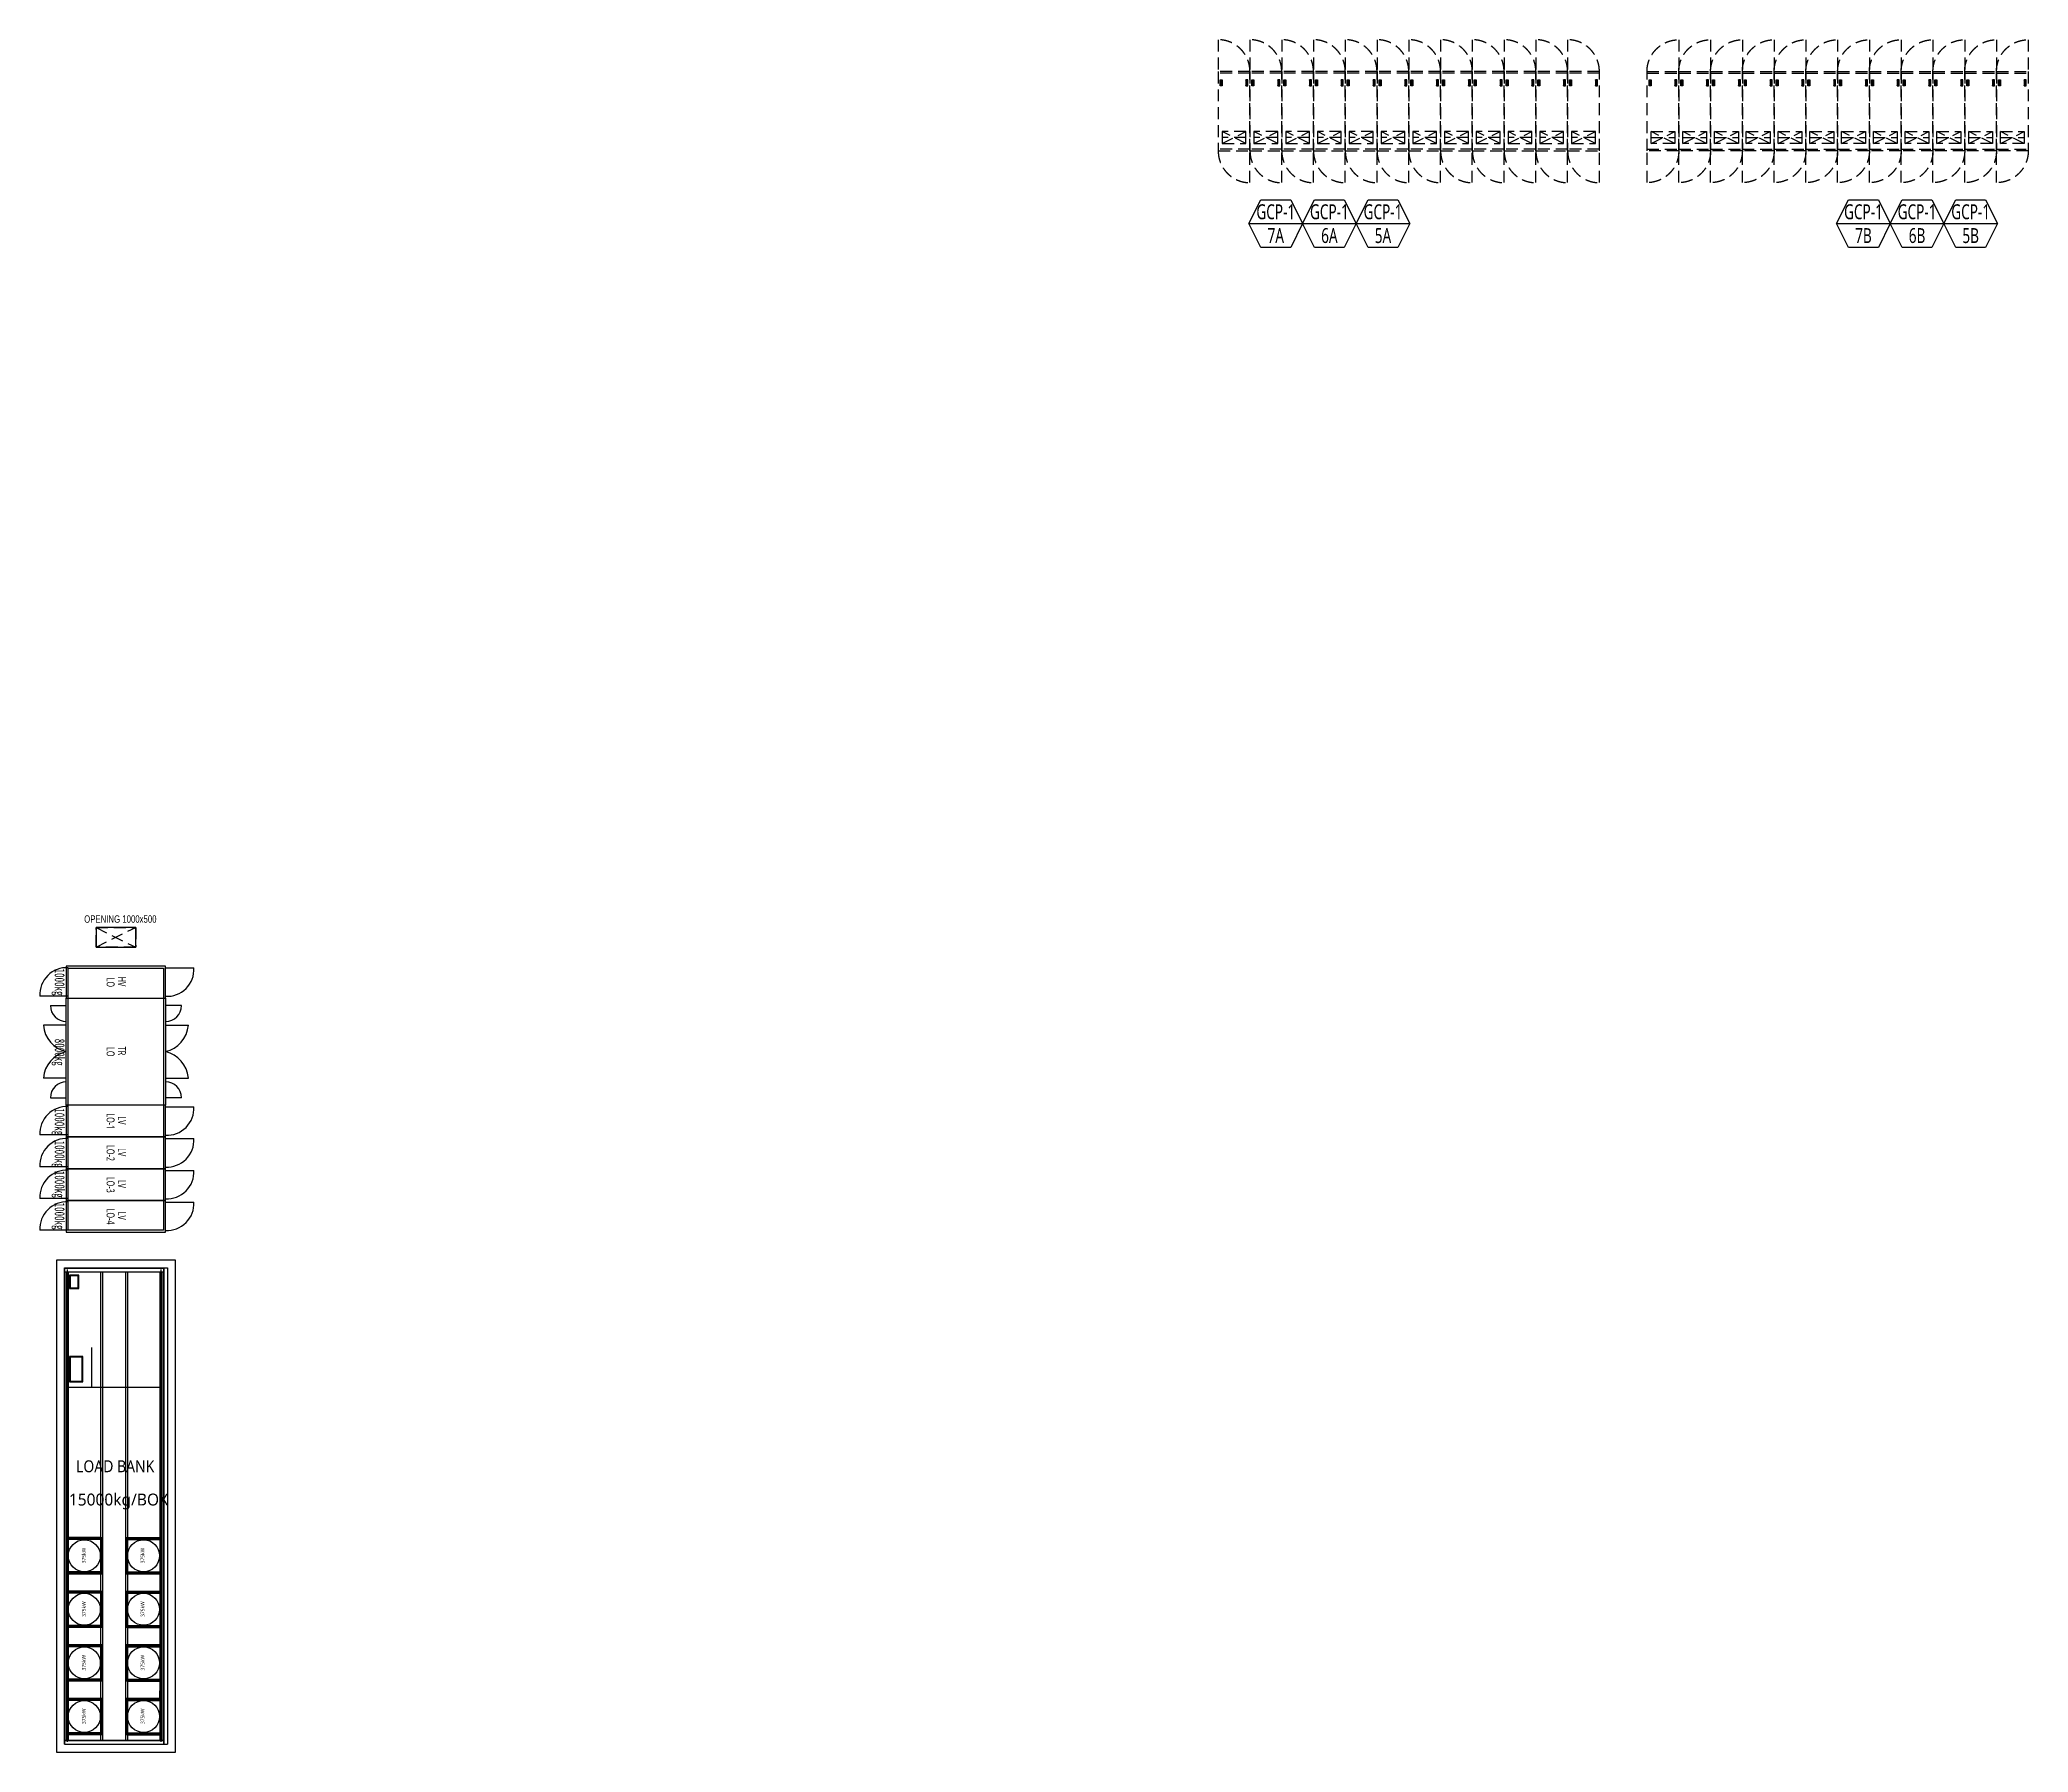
# Model space of a CAD drawing. Header units: millimetres. Extents: x -138191 to 245733, y -341087 to 835263.
# Drawn here: x 94877 to 144954, y -98536 to -55395 of the extents above; entities that cross this region are included whole.
import ezdxf
from ezdxf.enums import TextEntityAlignment as Align

# ---------------------------------------------------------------- set-up
doc = ezdxf.new("R2010")
doc.units = ezdxf.units.MM
doc.header["$LTSCALE"] = 300
doc.linetypes.add('H1', pattern=[1.5, 1, -0.5])
doc.linetypes.add('PHANTOM', pattern=[2.5, 1.25, -0.25, 0.25, -0.25, 0.25, -0.25])
for name, color, linetype in [('------00 Switch Gear', 3, 'Continuous'), ('------00 Switch Gear_Number', 1, 'Continuous'), ('20251030_전기하중검토', 241, 'Continuous'), ('A-ETC-전기', 253, 'H1')]:
    doc.layers.add(name, color=color, linetype=linetype)
doc.styles.add('dd', font='')
doc.styles.add('ELEC', font='malgun.ttf')
doc.styles.add('SAMOO', font='')
doc.styles.add('X-PLAN$0$ELEC', font='malgun.ttf')
doc.styles.add('맑은 고딕', font='malgun.ttf')
doc.styles.add('맑은고딕', font='malgun.ttf')
doc.styles.get('dd').set_extended_font_data('DotumChe')
doc.styles.get('SAMOO').set_extended_font_data('Dotum')

msp = doc.modelspace()

# ---------------------------------------------------------------- texts
at = {"layer": '------00 Switch Gear_Number', "color": 7, "style": 'ELEC', "width": 0.7}
for s, p in [('GCP-1', (126004, -59728)), ('GCP-1', (127354, -59728)), ('GCP-1', (128704, -59728)), ('GCP-1', (140804, -59728)), ('GCP-1', (142154, -59728)), ('GCP-1', (143504, -59728)), ('7A', (126004, -60328)), ('6A', (127354, -60328)), ('5A', (128704, -60328)), ('7B', (140804, -60328)), ('6B', (142154, -60328)), ('5B', (143504, -60328))]:
    msp.add_text(s, height=375, dxfattribs=at).set_placement(p, align=Align.MIDDLE_CENTER)
at = {"layer": '------00 Switch Gear_Number', "color": 0, "style": 'ELEC', "width": 0.7}
for s, p in [('LO', (96660, -79141, 0)), ('HV', (96945, -79120, 0)), ('LO', (96660, -80891, 0)), ('TR', (96945, -80870, 0)), ('LO-1', (96660, -82641, 0)), ('LV', (96945, -82620, 0)), ('LO-2', (96660, -83441, 0)), ('LV', (96945, -83420, 0)), ('LO-3', (96660, -84241, 0)), ('LV', (96945, -84220, 0)), ('LO-4', (96660, -85041, 0)), ('LV', (96945, -85020, 0))]:
    msp.add_text(s, height=200, rotation=270, dxfattribs=at).set_placement(p, align=Align.MIDDLE_CENTER)
at = {"style": 'X-PLAN$0$ELEC', "width": 0.9}
msp.add_text('LOAD BANK', height=300, dxfattribs=at).set_placement((96776, -91332, 0), align=Align.MIDDLE)
at = {"style": '맑은 고딕'}
msp.add_text('15000kg/BOX', height=300, dxfattribs=at).set_placement((96860, -92211), align=Align.MIDDLE)
at = {"style": '맑은고딕'}
for p in [(95987, -93581, 0), (97466, -93581, 0), (95987, -94931, 0), (97466, -94931, 0), (95987, -96281, 0), (97466, -96281, 0), (95987, -97631, 0), (97466, -97631, 0)]:
    msp.add_text('375kW', height=92.4, rotation=90, dxfattribs=at).set_placement(p, align=Align.MIDDLE_CENTER)
at = {"layer": '20251030_전기하중검토', "style": 'dd', "width": 0.7}
for s, p in [('1000kg', (95344, -79134)), ('8000kg', (95344, -80901)), ('1000kg', (95344, -82654)), ('1000kg', (95344, -83469)), ('1000kg', (95344, -84229)), ('1000kg', (95344, -85029))]:
    msp.add_text(s, height=250, rotation=270, dxfattribs=at).set_placement(p, align=Align.MIDDLE)

# ---------------------------------------------------------------- blocks, each defined once
blk = doc.blocks.new('A$C831ba098')
for points in [[(358, 500), (1358, 0)], [(358, 0), (1358, 500)]]:
    blk.add_lwpolyline(points)
blk.add_lwpolyline([(358, 500), (1358, 500), (1358, 0), (358, 0)], close=True)
at = {"style": 'SAMOO', "width": 0.8}
blk.add_text('OPENING 1000x500', height=187.5, dxfattribs=at).set_placement((971, 710, 0), align=Align.MIDDLE_CENTER)
blk = doc.blocks.new('GEN_전기판넬')
at = {"color": 0}
for p, q in [((0, 3600), (0, 2800)), ((800, 3600), (800, 2800)), ((1600, 3600), (1600, 2800)), ((2400, 3600), (2400, 2800)), ((3200, 3600), (3200, 2800)), ((4000, 3600), (4000, 2800)), ((4800, 3600), (4800, 2800)), ((5600, 3600), (5600, 2800)), ((6400, 3600), (6400, 2800)), ((7200, 3600), (7200, 2800)), ((8000, 3600), (8000, 2800)), ((8800, 3600), (8800, 2800)), ((800, 2760), (0, 2760)), ((50, 2440), (100, 2590)), ((100, 2440), (50, 2590)), ((750, 2440), (700, 2590)), ((700, 2440), (750, 2590)), ((1600, 2760), (800, 2760)), ((850, 2440), (900, 2590)), ((900, 2440), (850, 2590)), ((1550, 2440), (1500, 2590)), ((1500, 2440), (1550, 2590)), ((2400, 2760), (1600, 2760)), ((1650, 2440), (1700, 2590)), ((1700, 2440), (1650, 2590)), ((2350, 2440), (2300, 2590)), ((2300, 2440), (2350, 2590)), ((3200, 2760), (2400, 2760)), ((2450, 2440), (2500, 2590)), ((2500, 2440), (2450, 2590)), ((3150, 2440), (3100, 2590)), ((3100, 2440), (3150, 2590)), ((4000, 2760), (3200, 2760)), ((3250, 2440), (3300, 2590)), ((3300, 2440), (3250, 2590)), ((3950, 2440), (3900, 2590)), ((3900, 2440), (3950, 2590)), ((4800, 2760), (4000, 2760)), ((4050, 2440), (4100, 2590)), ((4100, 2440), (4050, 2590)), ((4750, 2440), (4700, 2590)), ((4700, 2440), (4750, 2590)), ((5600, 2760), (4800, 2760)), ((4850, 2440), (4900, 2590)), ((4900, 2440), (4850, 2590)), ((5550, 2440), (5500, 2590)), ((5500, 2440), (5550, 2590)), ((6400, 2760), (5600, 2760)), ((5650, 2440), (5700, 2590)), ((5700, 2440), (5650, 2590)), ((6350, 2440), (6300, 2590)), ((6300, 2440), (6350, 2590)), ((7200, 2760), (6400, 2760)), ((6450, 2440), (6500, 2590)), ((6500, 2440), (6450, 2590)), ((7150, 2440), (7100, 2590)), ((7100, 2440), (7150, 2590)), ((8000, 2760), (7200, 2760)), ((7250, 2440), (7300, 2590)), ((7300, 2440), (7250, 2590)), ((7950, 2440), (7900, 2590)), ((7900, 2440), (7950, 2590)), ((8800, 2760), (8000, 2760)), ((8050, 2440), (8100, 2590)), ((8100, 2440), (8050, 2590)), ((8750, 2440), (8700, 2590)), ((8700, 2440), (8750, 2590)), ((9600, 2760), (8800, 2760)), ((8850, 2440), (8900, 2590)), ((8900, 2440), (8850, 2590)), ((9550, 2440), (9500, 2590)), ((9500, 2440), (9550, 2590)), ((700, 990), (100, 1290)), ((100, 990), (700, 1290)), ((700, 1140), (100, 1140)), ((1500, 990), (900, 1290)), ((900, 990), (1500, 1290)), ((1500, 1140), (900, 1140)), ((2300, 990), (1700, 1290)), ((1700, 990), (2300, 1290)), ((2300, 1140), (1700, 1140)), ((3100, 990), (2500, 1290)), ((2500, 990), (3100, 1290)), ((3100, 1140), (2500, 1140)), ((3900, 990), (3300, 1290)), ((3300, 990), (3900, 1290)), ((3900, 1140), (3300, 1140)), ((4700, 990), (4100, 1290)), ((4100, 990), (4700, 1290)), ((4700, 1140), (4100, 1140)), ((5500, 990), (4900, 1290)), ((4900, 990), (5500, 1290)), ((5500, 1140), (4900, 1140)), ((6300, 990), (5700, 1290)), ((5700, 990), (6300, 1290)), ((6300, 1140), (5700, 1140)), ((7100, 990), (6500, 1290)), ((6500, 990), (7100, 1290)), ((7100, 1140), (6500, 1140)), ((7900, 990), (7300, 1290)), ((7300, 990), (7900, 1290)), ((7900, 1140), (7300, 1140)), ((8700, 990), (8100, 1290)), ((8100, 990), (8700, 1290)), ((8700, 1140), (8100, 1140)), ((9500, 990), (8900, 1290)), ((8900, 990), (9500, 1290)), ((9500, 1140), (8900, 1140)), ((800, 842), (0, 842)), ((1600, 842), (800, 842)), ((800, 0), (800, 800)), ((2400, 842), (1600, 842)), ((1600, 0), (1600, 800)), ((3200, 842), (2400, 842)), ((2400, 0), (2400, 800)), ((4000, 842), (3200, 842)), ((3200, 0), (3200, 800)), ((4800, 842), (4000, 842)), ((4000, 0), (4000, 800)), ((5600, 842), (4800, 842)), ((4800, 0), (4800, 800)), ((6400, 842), (5600, 842)), ((5600, 0), (5600, 800)), ((7200, 842), (6400, 842)), ((6400, 0), (6400, 800)), ((8000, 842), (7200, 842)), ((7200, 0), (7200, 800)), ((8800, 842), (8000, 842)), ((8000, 0), (8000, 800)), ((9600, 842), (8800, 842)), ((8800, 0), (8800, 800)), ((9600, 0), (9600, 800))]:
    blk.add_line(p, q, dxfattribs=at)
at = {"color": 0, "elevation": 0}
for points in [[(800, 2800), (0, 2800), (0, 800), (800, 800)], [(50, 2590), (100, 2590), (100, 2440), (50, 2440)], [(750, 2590), (700, 2590), (700, 2440), (750, 2440)], [(1600, 2800), (800, 2800), (800, 800), (1600, 800)], [(850, 2590), (900, 2590), (900, 2440), (850, 2440)], [(1550, 2590), (1500, 2590), (1500, 2440), (1550, 2440)], [(2400, 2800), (1600, 2800), (1600, 800), (2400, 800)], [(1650, 2590), (1700, 2590), (1700, 2440), (1650, 2440)], [(2350, 2590), (2300, 2590), (2300, 2440), (2350, 2440)], [(3200, 2800), (2400, 2800), (2400, 800), (3200, 800)], [(2450, 2590), (2500, 2590), (2500, 2440), (2450, 2440)], [(3150, 2590), (3100, 2590), (3100, 2440), (3150, 2440)], [(4000, 2800), (3200, 2800), (3200, 800), (4000, 800)], [(3250, 2590), (3300, 2590), (3300, 2440), (3250, 2440)], [(3950, 2590), (3900, 2590), (3900, 2440), (3950, 2440)], [(4800, 2800), (4000, 2800), (4000, 800), (4800, 800)], [(4050, 2590), (4100, 2590), (4100, 2440), (4050, 2440)], [(4750, 2590), (4700, 2590), (4700, 2440), (4750, 2440)], [(5600, 2800), (4800, 2800), (4800, 800), (5600, 800)], [(4850, 2590), (4900, 2590), (4900, 2440), (4850, 2440)], [(5550, 2590), (5500, 2590), (5500, 2440), (5550, 2440)], [(6400, 2800), (5600, 2800), (5600, 800), (6400, 800)], [(5650, 2590), (5700, 2590), (5700, 2440), (5650, 2440)], [(6350, 2590), (6300, 2590), (6300, 2440), (6350, 2440)], [(7200, 2800), (6400, 2800), (6400, 800), (7200, 800)], [(6450, 2590), (6500, 2590), (6500, 2440), (6450, 2440)], [(7150, 2590), (7100, 2590), (7100, 2440), (7150, 2440)], [(8000, 2800), (7200, 2800), (7200, 800), (8000, 800)], [(7250, 2590), (7300, 2590), (7300, 2440), (7250, 2440)], [(7950, 2590), (7900, 2590), (7900, 2440), (7950, 2440)], [(8800, 2800), (8000, 2800), (8000, 800), (8800, 800)], [(8050, 2590), (8100, 2590), (8100, 2440), (8050, 2440)], [(8750, 2590), (8700, 2590), (8700, 2440), (8750, 2440)], [(9600, 2800), (8800, 2800), (8800, 800), (9600, 800)], [(8850, 2590), (8900, 2590), (8900, 2440), (8850, 2440)], [(9550, 2590), (9500, 2590), (9500, 2440), (9550, 2440)], [(700, 1290), (100, 1290), (100, 990), (700, 990)], [(1500, 1290), (900, 1290), (900, 990), (1500, 990)], [(2300, 1290), (1700, 1290), (1700, 990), (2300, 990)], [(3100, 1290), (2500, 1290), (2500, 990), (3100, 990)], [(3900, 1290), (3300, 1290), (3300, 990), (3900, 990)], [(4700, 1290), (4100, 1290), (4100, 990), (4700, 990)], [(5500, 1290), (4900, 1290), (4900, 990), (5500, 990)], [(6300, 1290), (5700, 1290), (5700, 990), (6300, 990)], [(7100, 1290), (6500, 1290), (6500, 990), (7100, 990)], [(7900, 1290), (7300, 1290), (7300, 990), (7900, 990)], [(8700, 1290), (8100, 1290), (8100, 990), (8700, 990)], [(9500, 1290), (8900, 1290), (8900, 990), (9500, 990)]]:
    blk.add_lwpolyline(points, close=True, dxfattribs=at)
at = {"color": 0}
for centre, start, end in [((0, 2800), 0, 90), ((800, 2800), 0, 90), ((1600, 2800), 0, 90), ((2400, 2800), 0, 90), ((3200, 2800), 0, 90), ((4000, 2800), 0, 90), ((4800, 2800), 0, 90), ((5600, 2800), 0, 90), ((6400, 2800), 0, 90), ((7200, 2800), 0, 90), ((8000, 2800), 0, 90), ((8800, 2800), 0, 90), ((800, 800), 180, 270), ((1600, 800), 180, 270), ((2400, 800), 180, 270), ((3200, 800), 180, 270), ((4000, 800), 180, 270), ((4800, 800), 180, 270), ((5600, 800), 180, 270), ((6400, 800), 180, 270), ((7200, 800), 180, 270), ((8000, 800), 180, 270), ((8800, 800), 180, 270), ((9600, 800), 180, 270)]:
    blk.add_arc(centre, 800, start, end, dxfattribs=at)

# ---------------------------------------------------------------- linework, layer by layer
at = {"layer": '------00 Switch Gear'}
for p, q in [((95144, -79725, 0), (95544, -79725, 0)), ((98444, -79725, 0), (98044, -79725, 0)), ((95144, -82048, 0), (95544, -82048, 0)), ((98444, -82048, 0), (98044, -82048, 0))]:
    msp.add_line(p, q, dxfattribs=at)
at = {"layer": '------00 Switch Gear', "elevation": 0}
for points in [[(95544, -78736), (95544, -79536), (98044, -79536), (98044, -78736)], [(97994, -78786), (97994, -85386), (95594, -85386), (95594, -78786)], [(98044, -79536), (98044, -82236), (95544, -82236), (95544, -79536)], [(95544, -82236), (95544, -83036), (98044, -83036), (98044, -82236)], [(95544, -83036), (95544, -83836), (98044, -83836), (98044, -83036)], [(95544, -83836), (95544, -84636), (98044, -84636), (98044, -83836)], [(95544, -84636), (95544, -85436), (98044, -85436), (98044, -84636)]]:
    msp.add_lwpolyline(points, close=True, dxfattribs=at)
for points in [[(98044, -78779), (98759, -78779)], [(95594, -79486), (94879, -79486)], [(95544, -80222), (94968, -80222)], [(98044, -80222), (98620, -80222)], [(95544, -81551), (94968, -81551)], [(98044, -81551), (98620, -81551)], [(98044, -82279), (98759, -82279)], [(95594, -82986), (94879, -82986)], [(98044, -83079), (98759, -83079)], [(95594, -83786), (94879, -83786)], [(98044, -83879), (98759, -83879)], [(95594, -84586), (94879, -84586)], [(95594, -84586), (94879, -84586)], [(98044, -84679), (98759, -84679)], [(95594, -85386), (94879, -85386)]]:
    msp.add_lwpolyline(points, dxfattribs=at)
at = {"layer": '------00 Switch Gear'}
for centre, radius, start, end in [((95556, -79450, 0), 679, 86.919, 183.081), ((98080, -78815, 0), 679, 266.919, 3.081), ((95544, -79725, 0), 400, 180, 270), ((98044, -79725, 0), 400, 270, 0), ((95709, -80161, 0), 744, 184.6892, 257.142), ((97878, -80161, 0), 744, 282.858, 355.3108), ((95709, -81612, 0), 744, 102.858, 175.3108), ((97878, -81612, 0), 744, 4.6892, 77.142), ((95544, -82048, 0), 400, 90, 180), ((98044, -82048, 0), 400, 0, 90), ((95556, -82950, 0), 679, 86.919, 183.081), ((98080, -82315, 0), 679, 266.919, 3.081), ((95556, -83750, 0), 679, 86.919, 183.081), ((98080, -83115, 0), 679, 266.919, 3.081), ((95556, -84550, 0), 679, 86.919, 183.081), ((98080, -83915, 0), 679, 266.919, 3.081), ((95556, -85350, 0), 679, 86.919, 183.081), ((98080, -84715, 0), 679, 266.919, 3.081)]:
    msp.add_arc(centre, radius, start, end, dxfattribs=at)
at = {"layer": '------00 Switch Gear_Number', "color": 1, "elevation": 0}
for points in [[(125329, -60028), (126679, -60028), (126379, -60628), (125628, -60628), (125329, -60028), (125628, -59428), (126379, -59428), (126679, -60028)], [(126679, -60028), (128029, -60028), (127729, -60628), (126978, -60628), (126679, -60028), (126978, -59428), (127729, -59428), (128029, -60028)], [(128029, -60028), (129379, -60028), (129079, -60628), (128328, -60628), (128029, -60028), (128328, -59428), (129079, -59428), (129379, -60028)], [(140129, -60028), (141479, -60028), (141179, -60628), (140428, -60628), (140129, -60028), (140428, -59428), (141179, -59428), (141479, -60028)], [(141479, -60028), (142829, -60028), (142529, -60628), (141778, -60628), (141479, -60028), (141778, -59428), (142529, -59428), (142829, -60028)], [(142829, -60028), (144179, -60028), (143879, -60628), (143128, -60628), (142829, -60028), (143128, -59428), (143879, -59428), (144179, -60028)]]:
    msp.add_lwpolyline(points, dxfattribs=at)
for p, q in [((95494, -86336, 0), (95494, -98336, 0)), ((95494, -86336, 0), (95494, -87336, 0)), ((95497, -86336, 0), (97994, -86336, 0)), ((95497, -86336, 0), (95497, -98336, 0)), ((95497, -86336, 0), (97994, -86336, 0)), ((95497, -86340, 0), (97994, -86340, 0)), ((95497, -86340, 0), (97994, -86340, 0)), ((95497, -86433, 0), (97994, -86433, 0)), ((95497, -86433, 0), (97994, -86433, 0)), ((95497, -86436, 0), (97994, -86436, 0)), ((95497, -86436, 0), (97994, -86436, 0)), ((95542, -86436, 0), (95542, -98236, 0)), ((95567, -86375, 0), (95567, -98274, 0)), ((95587, -86436, 0), (95587, -98236, 0)), ((95592, -86436, 0), (95592, -98236, 0)), ((96407, -86436, 0), (96407, -98236, 0)), ((96457, -86436, 0), (96457, -98236, 0)), ((97034, -86436, 0), (97034, -98236, 0)), ((97084, -86436, 0), (97084, -98236, 0)), ((97899, -86436, 0), (97899, -98236, 0)), ((97904, -86436, 0), (97904, -98236, 0)), ((97924, -86375, 0), (97924, -98274, 0)), ((97949, -86436, 0), (97949, -98236, 0)), ((97994, -86336, 0), (97994, -98336, 0)), ((97994, -86336, 0), (98094, -86336, 0)), ((97994, -86336, 0), (98094, -86336, 0)), ((97997, -86336, 0), (97997, -98336, 0)), ((98091, -86336, 0), (98091, -98336, 0)), ((98094, -86336, 0), (98094, -98336, 0)), ((96407, -93129, 0), (95592, -93129, 0)), ((97084, -93129, 0), (97899, -93129, 0)), ((95558, -93154, 0), (95576, -93154, 0)), ((95558, -93369, 0), (95576, -93369, 0)), ((95558, -93586, 0), (95576, -93586, 0)), ((95567, -93163, 0), (95567, -93145, 0)), ((95567, -93378, 0), (95567, -93360, 0)), ((95567, -93595, 0), (95567, -93577, 0)), ((96407, -93174, 0), (95592, -93174, 0)), ((96407, -93179, 0), (95592, -93179, 0)), ((95773, -93154, 0), (95791, -93154, 0)), ((95782, -93163, 0), (95782, -93145, 0)), ((95990, -93154, 0), (96008, -93154, 0)), ((95999, -93163, 0), (95999, -93145, 0)), ((96208, -93154, 0), (96226, -93154, 0)), ((96217, -93163, 0), (96217, -93145, 0)), ((96423, -93154, 0), (96441, -93154, 0)), ((96423, -93369, 0), (96441, -93369, 0)), ((96423, -93586, 0), (96441, -93586, 0)), ((96432, -93163, 0), (96432, -93145, 0)), ((96432, -93378, 0), (96432, -93360, 0)), ((96432, -93595, 0), (96432, -93577, 0)), ((97050, -93154, 0), (97068, -93154, 0)), ((97050, -93369, 0), (97068, -93369, 0)), ((97050, -93586, 0), (97068, -93586, 0)), ((97059, -93163, 0), (97059, -93145, 0)), ((97059, -93378, 0), (97059, -93360, 0)), ((97059, -93595, 0), (97059, -93577, 0)), ((97084, -93174, 0), (97899, -93174, 0)), ((97084, -93179, 0), (97899, -93179, 0)), ((97265, -93154, 0), (97283, -93154, 0)), ((97274, -93163, 0), (97274, -93145, 0)), ((97482, -93154, 0), (97500, -93154, 0)), ((97491, -93163, 0), (97491, -93145, 0)), ((97700, -93154, 0), (97718, -93154, 0)), ((97709, -93163, 0), (97709, -93145, 0)), ((97915, -93154, 0), (97933, -93154, 0)), ((97915, -93369, 0), (97933, -93369, 0)), ((97915, -93586, 0), (97933, -93586, 0)), ((97924, -93163, 0), (97924, -93145, 0)), ((97924, -93378, 0), (97924, -93360, 0)), ((97924, -93595, 0), (97924, -93577, 0)), ((95558, -93804, 0), (95576, -93804, 0)), ((95558, -94019, 0), (95576, -94019, 0)), ((95567, -93813, 0), (95567, -93795, 0)), ((95567, -94028, 0), (95567, -94010, 0)), ((96407, -93994, 0), (95592, -93994, 0)), ((96407, -93999, 0), (95592, -93999, 0)), ((96407, -94044, 0), (95592, -94044, 0)), ((95773, -94019, 0), (95791, -94019, 0)), ((95782, -94028, 0), (95782, -94010, 0)), ((95990, -94019, 0), (96008, -94019, 0)), ((95999, -94028, 0), (95999, -94010, 0)), ((96208, -94019, 0), (96226, -94019, 0)), ((96217, -94028, 0), (96217, -94010, 0)), ((96423, -93804, 0), (96441, -93804, 0)), ((96423, -94019, 0), (96441, -94019, 0)), ((96432, -93813, 0), (96432, -93795, 0)), ((96432, -94028, 0), (96432, -94010, 0)), ((97050, -93804, 0), (97068, -93804, 0)), ((97050, -94019, 0), (97068, -94019, 0)), ((97059, -93813, 0), (97059, -93795, 0)), ((97059, -94028, 0), (97059, -94010, 0)), ((97084, -93994, 0), (97899, -93994, 0)), ((97084, -93999, 0), (97899, -93999, 0)), ((97084, -94044, 0), (97899, -94044, 0)), ((97265, -94019, 0), (97283, -94019, 0)), ((97274, -94028, 0), (97274, -94010, 0)), ((97482, -94019, 0), (97500, -94019, 0)), ((97491, -94028, 0), (97491, -94010, 0)), ((97700, -94019, 0), (97718, -94019, 0)), ((97709, -94028, 0), (97709, -94010, 0)), ((97915, -93804, 0), (97933, -93804, 0)), ((97915, -94019, 0), (97933, -94019, 0)), ((97924, -93813, 0), (97924, -93795, 0)), ((97924, -94028, 0), (97924, -94010, 0)), ((95558, -94504, 0), (95576, -94504, 0)), ((95567, -94513, 0), (95567, -94495, 0)), ((96407, -94479, 0), (95592, -94479, 0)), ((96407, -94524, 0), (95592, -94524, 0)), ((96407, -94529, 0), (95592, -94529, 0)), ((95773, -94504, 0), (95791, -94504, 0)), ((95782, -94513, 0), (95782, -94495, 0)), ((95990, -94504, 0), (96008, -94504, 0)), ((95999, -94513, 0), (95999, -94495, 0)), ((96208, -94504, 0), (96226, -94504, 0)), ((96217, -94513, 0), (96217, -94495, 0)), ((96423, -94504, 0), (96441, -94504, 0)), ((96432, -94513, 0), (96432, -94495, 0)), ((97050, -94504, 0), (97068, -94504, 0)), ((97059, -94513, 0), (97059, -94495, 0)), ((97084, -94479, 0), (97899, -94479, 0)), ((97084, -94524, 0), (97899, -94524, 0)), ((97084, -94529, 0), (97899, -94529, 0)), ((97265, -94504, 0), (97283, -94504, 0)), ((97274, -94513, 0), (97274, -94495, 0)), ((97482, -94504, 0), (97500, -94504, 0)), ((97491, -94513, 0), (97491, -94495, 0)), ((97700, -94504, 0), (97718, -94504, 0)), ((97709, -94513, 0), (97709, -94495, 0)), ((97915, -94504, 0), (97933, -94504, 0)), ((97924, -94513, 0), (97924, -94495, 0)), ((95558, -94719, 0), (95576, -94719, 0)), ((95558, -94936, 0), (95576, -94936, 0)), ((95567, -94728, 0), (95567, -94710, 0)), ((95567, -94945, 0), (95567, -94927, 0)), ((95567, -95163, 0), (95567, -95145, 0)), ((96423, -94719, 0), (96441, -94719, 0)), ((96423, -94936, 0), (96441, -94936, 0)), ((96432, -94728, 0), (96432, -94710, 0)), ((96432, -94945, 0), (96432, -94927, 0)), ((96432, -95163, 0), (96432, -95145, 0)), ((97050, -94719, 0), (97068, -94719, 0)), ((97050, -94936, 0), (97068, -94936, 0)), ((97059, -94728, 0), (97059, -94710, 0)), ((97059, -94945, 0), (97059, -94927, 0)), ((97059, -95163, 0), (97059, -95145, 0)), ((97915, -94719, 0), (97933, -94719, 0)), ((97915, -94936, 0), (97933, -94936, 0)), ((97924, -94728, 0), (97924, -94710, 0)), ((97924, -94945, 0), (97924, -94927, 0)), ((97924, -95163, 0), (97924, -95145, 0)), ((95558, -95154, 0), (95576, -95154, 0)), ((95558, -95369, 0), (95576, -95369, 0)), ((95567, -95378, 0), (95567, -95360, 0)), ((96407, -95344, 0), (95592, -95344, 0)), ((96407, -95349, 0), (95592, -95349, 0)), ((96407, -95394, 0), (95592, -95394, 0)), ((95773, -95369, 0), (95791, -95369, 0)), ((95782, -95378, 0), (95782, -95360, 0)), ((95990, -95369, 0), (96008, -95369, 0)), ((95999, -95378, 0), (95999, -95360, 0)), ((96208, -95369, 0), (96226, -95369, 0)), ((96217, -95378, 0), (96217, -95360, 0)), ((96423, -95154, 0), (96441, -95154, 0)), ((96423, -95369, 0), (96441, -95369, 0)), ((96432, -95378, 0), (96432, -95360, 0)), ((97050, -95154, 0), (97068, -95154, 0)), ((97050, -95369, 0), (97068, -95369, 0)), ((97059, -95378, 0), (97059, -95360, 0)), ((97084, -95344, 0), (97899, -95344, 0)), ((97084, -95349, 0), (97899, -95349, 0)), ((97084, -95394, 0), (97899, -95394, 0)), ((97265, -95369, 0), (97283, -95369, 0)), ((97274, -95378, 0), (97274, -95360, 0)), ((97482, -95369, 0), (97500, -95369, 0)), ((97491, -95378, 0), (97491, -95360, 0)), ((97700, -95369, 0), (97718, -95369, 0)), ((97709, -95378, 0), (97709, -95360, 0)), ((97915, -95154, 0), (97933, -95154, 0)), ((97915, -95369, 0), (97933, -95369, 0)), ((97924, -95378, 0), (97924, -95360, 0)), ((95558, -95854, 0), (95576, -95854, 0)), ((95558, -96069, 0), (95576, -96069, 0)), ((95567, -95863, 0), (95567, -95845, 0)), ((95567, -96078, 0), (95567, -96060, 0)), ((96407, -95829, 0), (95592, -95829, 0)), ((96407, -95874, 0), (95592, -95874, 0)), ((96407, -95879, 0), (95592, -95879, 0)), ((95773, -95854, 0), (95791, -95854, 0)), ((95782, -95863, 0), (95782, -95845, 0)), ((95990, -95854, 0), (96008, -95854, 0)), ((95999, -95863, 0), (95999, -95845, 0)), ((96208, -95854, 0), (96226, -95854, 0)), ((96217, -95863, 0), (96217, -95845, 0)), ((96423, -95854, 0), (96441, -95854, 0)), ((96423, -96069, 0), (96441, -96069, 0)), ((96432, -95863, 0), (96432, -95845, 0)), ((96432, -96078, 0), (96432, -96060, 0)), ((97050, -95854, 0), (97068, -95854, 0)), ((97050, -96069, 0), (97068, -96069, 0)), ((97059, -95863, 0), (97059, -95845, 0)), ((97059, -96078, 0), (97059, -96060, 0)), ((97084, -95829, 0), (97899, -95829, 0)), ((97084, -95874, 0), (97899, -95874, 0)), ((97084, -95879, 0), (97899, -95879, 0)), ((97265, -95854, 0), (97283, -95854, 0)), ((97274, -95863, 0), (97274, -95845, 0)), ((97482, -95854, 0), (97500, -95854, 0)), ((97491, -95863, 0), (97491, -95845, 0)), ((97700, -95854, 0), (97718, -95854, 0)), ((97709, -95863, 0), (97709, -95845, 0)), ((97915, -95854, 0), (97933, -95854, 0)), ((97915, -96069, 0), (97933, -96069, 0)), ((97924, -95863, 0), (97924, -95845, 0)), ((97924, -96078, 0), (97924, -96060, 0)), ((95558, -96286, 0), (95576, -96286, 0)), ((95558, -96504, 0), (95576, -96504, 0)), ((95567, -96295, 0), (95567, -96277, 0)), ((95567, -96513, 0), (95567, -96495, 0)), ((96423, -96286, 0), (96441, -96286, 0)), ((96423, -96504, 0), (96441, -96504, 0)), ((96432, -96295, 0), (96432, -96277, 0)), ((96432, -96513, 0), (96432, -96495, 0)), ((97050, -96286, 0), (97068, -96286, 0)), ((97050, -96504, 0), (97068, -96504, 0)), ((97059, -96295, 0), (97059, -96277, 0)), ((97059, -96513, 0), (97059, -96495, 0)), ((97915, -96286, 0), (97933, -96286, 0)), ((97915, -96504, 0), (97933, -96504, 0)), ((97924, -96295, 0), (97924, -96277, 0)), ((97924, -96513, 0), (97924, -96495, 0)), ((95558, -96719, 0), (95576, -96719, 0)), ((95567, -96728, 0), (95567, -96710, 0)), ((96407, -96694, 0), (95592, -96694, 0)), ((96407, -96699, 0), (95592, -96699, 0)), ((96407, -96744, 0), (95592, -96744, 0)), ((95773, -96719, 0), (95791, -96719, 0)), ((95782, -96728, 0), (95782, -96710, 0)), ((95990, -96719, 0), (96008, -96719, 0)), ((95999, -96728, 0), (95999, -96710, 0)), ((96208, -96719, 0), (96226, -96719, 0)), ((96217, -96728, 0), (96217, -96710, 0)), ((96423, -96719, 0), (96441, -96719, 0)), ((96432, -96728, 0), (96432, -96710, 0)), ((97050, -96719, 0), (97068, -96719, 0)), ((97059, -96728, 0), (97059, -96710, 0)), ((97084, -96694, 0), (97899, -96694, 0)), ((97084, -96699, 0), (97899, -96699, 0)), ((97084, -96744, 0), (97899, -96744, 0)), ((97265, -96719, 0), (97283, -96719, 0)), ((97274, -96728, 0), (97274, -96710, 0)), ((97482, -96719, 0), (97500, -96719, 0)), ((97491, -96728, 0), (97491, -96710, 0)), ((97700, -96719, 0), (97718, -96719, 0)), ((97709, -96728, 0), (97709, -96710, 0)), ((97899, -97241, 0), (97899, -96991, 0)), ((97899, -96991, 0), (97949, -96991, 0)), ((97903, -97245, 0), (97903, -96987, 0)), ((97903, -96987, 0), (97945, -96987, 0)), ((97915, -96719, 0), (97933, -96719, 0)), ((97924, -96728, 0), (97924, -96710, 0)), ((97945, -96987, 0), (97945, -97245, 0)), ((97949, -96991, 0), (97949, -97241, 0)), ((95558, -97204, 0), (95576, -97204, 0)), ((95558, -97419, 0), (95576, -97419, 0)), ((95558, -97636, 0), (95576, -97636, 0)), ((95567, -97213, 0), (95567, -97195, 0)), ((95567, -97428, 0), (95567, -97410, 0)), ((95567, -97645, 0), (95567, -97627, 0)), ((96407, -97179, 0), (95592, -97179, 0)), ((96407, -97224, 0), (95592, -97224, 0)), ((96407, -97229, 0), (95592, -97229, 0)), ((95773, -97204, 0), (95791, -97204, 0)), ((95782, -97213, 0), (95782, -97195, 0)), ((95990, -97204, 0), (96008, -97204, 0)), ((95999, -97213, 0), (95999, -97195, 0)), ((96208, -97204, 0), (96226, -97204, 0)), ((96217, -97213, 0), (96217, -97195, 0)), ((96423, -97204, 0), (96441, -97204, 0)), ((96423, -97419, 0), (96441, -97419, 0)), ((96423, -97636, 0), (96441, -97636, 0)), ((96432, -97213, 0), (96432, -97195, 0)), ((96432, -97428, 0), (96432, -97410, 0)), ((96432, -97645, 0), (96432, -97627, 0)), ((97050, -97204, 0), (97068, -97204, 0)), ((97050, -97419, 0), (97068, -97419, 0)), ((97050, -97636, 0), (97068, -97636, 0)), ((97059, -97213, 0), (97059, -97195, 0)), ((97059, -97428, 0), (97059, -97410, 0)), ((97059, -97645, 0), (97059, -97627, 0)), ((97084, -97179, 0), (97899, -97179, 0)), ((97084, -97224, 0), (97899, -97224, 0)), ((97084, -97229, 0), (97899, -97229, 0)), ((97265, -97204, 0), (97283, -97204, 0)), ((97274, -97213, 0), (97274, -97195, 0)), ((97482, -97204, 0), (97500, -97204, 0)), ((97491, -97213, 0), (97491, -97195, 0)), ((97700, -97204, 0), (97718, -97204, 0)), ((97709, -97213, 0), (97709, -97195, 0)), ((97949, -97241, 0), (97899, -97241, 0)), ((97945, -97245, 0), (97903, -97245, 0)), ((97915, -97204, 0), (97933, -97204, 0)), ((97915, -97419, 0), (97933, -97419, 0)), ((97915, -97636, 0), (97933, -97636, 0)), ((97924, -97213, 0), (97924, -97195, 0)), ((97924, -97428, 0), (97924, -97410, 0)), ((97924, -97645, 0), (97924, -97627, 0)), ((95558, -97854, 0), (95576, -97854, 0)), ((95558, -98069, 0), (95576, -98069, 0)), ((95567, -97863, 0), (95567, -97845, 0)), ((95567, -98078, 0), (95567, -98060, 0)), ((96407, -98044, 0), (95592, -98044, 0)), ((96407, -98049, 0), (95592, -98049, 0)), ((96407, -98094, 0), (95592, -98094, 0)), ((95773, -98069, 0), (95791, -98069, 0)), ((95782, -98078, 0), (95782, -98060, 0)), ((95990, -98069, 0), (96008, -98069, 0)), ((95999, -98078, 0), (95999, -98060, 0)), ((96208, -98069, 0), (96226, -98069, 0)), ((96217, -98078, 0), (96217, -98060, 0)), ((96423, -97854, 0), (96441, -97854, 0)), ((96423, -98069, 0), (96441, -98069, 0)), ((96432, -97863, 0), (96432, -97845, 0)), ((96432, -98078, 0), (96432, -98060, 0)), ((97050, -97854, 0), (97068, -97854, 0)), ((97050, -98069, 0), (97068, -98069, 0)), ((97059, -97863, 0), (97059, -97845, 0)), ((97059, -98078, 0), (97059, -98060, 0)), ((97084, -98044, 0), (97899, -98044, 0)), ((97084, -98049, 0), (97899, -98049, 0)), ((97084, -98094, 0), (97899, -98094, 0)), ((97265, -98069, 0), (97283, -98069, 0)), ((97274, -98078, 0), (97274, -98060, 0)), ((97482, -98069, 0), (97500, -98069, 0)), ((97491, -98078, 0), (97491, -98060, 0)), ((97700, -98069, 0), (97718, -98069, 0)), ((97709, -98078, 0), (97709, -98060, 0)), ((97915, -97854, 0), (97933, -97854, 0)), ((97915, -98069, 0), (97933, -98069, 0)), ((97924, -97863, 0), (97924, -97845, 0)), ((97924, -98078, 0), (97924, -98060, 0)), ((95497, -98236, 0), (97994, -98236, 0)), ((95497, -98240, 0), (97994, -98240, 0)), ((95497, -98333, 0), (97994, -98333, 0)), ((95497, -98336, 0), (97994, -98336, 0)), ((97994, -98336, 0), (98094, -98336, 0))]:
    msp.add_line(p, q)
at = {"ltscale": 10}
for p, q in [((96192, -89336, 0), (96192, -88336, 0)), ((95592, -89336, 0), (96192, -89336, 0)), ((96192, -89336, 0), (97899, -89336, 0))]:
    msp.add_line(p, q, dxfattribs=at)
at = {"elevation": 0}
for points in [[(96294, -78256), (97294, -78256), (97294, -77756), (96294, -77756)], [(95294, -86136), (95294, -98536), (98294, -98536), (98294, -86136)], [(95624, -86516), (95624, -86856), (95864, -86856), (95864, -86516)], [(95644, -86536), (95644, -86836), (95844, -86836), (95844, -86536)], [(95624, -88566), (95624, -89206), (95964, -89206), (95964, -88566)], [(95644, -88586), (95644, -89186), (95944, -89186), (95944, -88586)]]:
    msp.add_lwpolyline(points, close=True, dxfattribs=at)
at = {"linetype": 'PHANTOM', "ltscale": 5, "elevation": 0}
for points in [[(95547, -94039), (96452, -94039), (96452, -93134), (95547, -93134), (95547, -94039)], [(97039, -94039), (97944, -94039), (97944, -93134), (97039, -93134), (97039, -94039)], [(95547, -95389), (96452, -95389), (96452, -94484), (95547, -94484), (95547, -95389)], [(97039, -95389), (97944, -95389), (97944, -94484), (97039, -94484), (97039, -95389)], [(95547, -96739), (96452, -96739), (96452, -95834), (95547, -95834), (95547, -96739)], [(97039, -96739), (97944, -96739), (97944, -95834), (97039, -95834), (97039, -96739)], [(95547, -98089), (96452, -98089), (96452, -97184), (95547, -97184), (95547, -98089)], [(97039, -98089), (97944, -98089), (97944, -97184), (97039, -97184), (97039, -98089)]]:
    msp.add_lwpolyline(points, dxfattribs=at)
for points in [[(95567, -94019), (96432, -94019), (96432, -93154), (95567, -93154)], [(97059, -94019), (97924, -94019), (97924, -93154), (97059, -93154)], [(95567, -95369), (96432, -95369), (96432, -94504), (95567, -94504)], [(97059, -95369), (97924, -95369), (97924, -94504), (97059, -94504)], [(95567, -96719), (96432, -96719), (96432, -95854), (95567, -95854)], [(97059, -96719), (97924, -96719), (97924, -95854), (97059, -95854)], [(95567, -98069), (96432, -98069), (96432, -97204), (95567, -97204)], [(97059, -98069), (97924, -98069), (97924, -97204), (97059, -97204)]]:
    msp.add_lwpolyline(points, close=True, dxfattribs=at)
for centre, radius in [((95567, -93154, 0), 7.5), ((95567, -93369, 0), 7.5), ((95567, -93586, 0), 7.5), ((95999, -93586, 0), 403), ((95782, -93154, 0), 7.5), ((95999, -93154, 0), 7.5), ((96217, -93154, 0), 7.5), ((96432, -93154, 0), 7.5), ((96432, -93369, 0), 7.5), ((96432, -93586, 0), 7.5), ((97059, -93154, 0), 7.5), ((97059, -93369, 0), 7.5), ((97059, -93586, 0), 7.5), ((97491, -93586, 0), 403), ((97491, -93586, 0), 403), ((97274, -93154, 0), 7.5), ((97491, -93154, 0), 7.5), ((97709, -93154, 0), 7.5), ((97924, -93154, 0), 7.5), ((97924, -93369, 0), 7.5), ((97924, -93586, 0), 7.5), ((95567, -93804, 0), 7.5), ((95567, -94019, 0), 7.5), ((95782, -94019, 0), 7.5), ((95999, -94019, 0), 7.5), ((96217, -94019, 0), 7.5), ((96432, -93804, 0), 7.5), ((96432, -94019, 0), 7.5), ((97059, -93804, 0), 7.5), ((97059, -94019, 0), 7.5), ((97274, -94019, 0), 7.5), ((97491, -94019, 0), 7.5), ((97709, -94019, 0), 7.5), ((97924, -93804, 0), 7.5), ((97924, -94019, 0), 7.5), ((95567, -94504, 0), 7.5), ((95999, -94936, 0), 403), ((95782, -94504, 0), 7.5), ((95999, -94504, 0), 7.5), ((96217, -94504, 0), 7.5), ((96432, -94504, 0), 7.5), ((97059, -94504, 0), 7.5), ((97491, -94936, 0), 403), ((97491, -94936, 0), 403), ((97274, -94504, 0), 7.5), ((97491, -94504, 0), 7.5), ((97709, -94504, 0), 7.5), ((97924, -94504, 0), 7.5), ((95567, -94719, 0), 7.5), ((95567, -94936, 0), 7.5), ((96432, -94719, 0), 7.5), ((96432, -94936, 0), 7.5), ((97059, -94719, 0), 7.5), ((97059, -94936, 0), 7.5), ((97924, -94719, 0), 7.5), ((97924, -94936, 0), 7.5), ((95567, -95154, 0), 7.5), ((95567, -95369, 0), 7.5), ((95782, -95369, 0), 7.5), ((95999, -95369, 0), 7.5), ((96217, -95369, 0), 7.5), ((96432, -95154, 0), 7.5), ((96432, -95369, 0), 7.5), ((97059, -95154, 0), 7.5), ((97059, -95369, 0), 7.5), ((97274, -95369, 0), 7.5), ((97491, -95369, 0), 7.5), ((97709, -95369, 0), 7.5), ((97924, -95154, 0), 7.5), ((97924, -95369, 0), 7.5), ((95567, -95854, 0), 7.5), ((95567, -96069, 0), 7.5), ((95999, -96286, 0), 403), ((95782, -95854, 0), 7.5), ((95999, -95854, 0), 7.5), ((96217, -95854, 0), 7.5), ((96432, -95854, 0), 7.5), ((96432, -96069, 0), 7.5), ((97059, -95854, 0), 7.5), ((97059, -96069, 0), 7.5), ((97491, -96286, 0), 403), ((97491, -96286, 0), 403), ((97274, -95854, 0), 7.5), ((97491, -95854, 0), 7.5), ((97709, -95854, 0), 7.5), ((97924, -95854, 0), 7.5), ((97924, -96069, 0), 7.5), ((95567, -96286, 0), 7.5), ((95567, -96504, 0), 7.5), ((96432, -96286, 0), 7.5), ((96432, -96504, 0), 7.5), ((97059, -96286, 0), 7.5), ((97059, -96504, 0), 7.5), ((97924, -96286, 0), 7.5), ((97924, -96504, 0), 7.5), ((95567, -96719, 0), 7.5), ((95782, -96719, 0), 7.5), ((95999, -96719, 0), 7.5), ((96217, -96719, 0), 7.5), ((96432, -96719, 0), 7.5), ((97059, -96719, 0), 7.5), ((97274, -96719, 0), 7.5), ((97491, -96719, 0), 7.5), ((97709, -96719, 0), 7.5), ((97924, -96719, 0), 7.5), ((95567, -97204, 0), 7.5), ((95567, -97419, 0), 7.5), ((95567, -97636, 0), 7.5), ((95999, -97636, 0), 403), ((95782, -97204, 0), 7.5), ((95999, -97204, 0), 7.5), ((96217, -97204, 0), 7.5), ((96432, -97204, 0), 7.5), ((96432, -97419, 0), 7.5), ((96432, -97636, 0), 7.5), ((97059, -97204, 0), 7.5), ((97059, -97419, 0), 7.5), ((97059, -97636, 0), 7.5), ((97491, -97636, 0), 403), ((97491, -97636, 0), 403), ((97274, -97204, 0), 7.5), ((97491, -97204, 0), 7.5), ((97709, -97204, 0), 7.5), ((97924, -97204, 0), 7.5), ((97924, -97419, 0), 7.5), ((97924, -97636, 0), 7.5), ((95567, -97854, 0), 7.5), ((95567, -98069, 0), 7.5), ((95782, -98069, 0), 7.5), ((95999, -98069, 0), 7.5), ((96217, -98069, 0), 7.5), ((96432, -97854, 0), 7.5), ((96432, -98069, 0), 7.5), ((97059, -97854, 0), 7.5), ((97059, -98069, 0), 7.5), ((97274, -98069, 0), 7.5), ((97491, -98069, 0), 7.5), ((97709, -98069, 0), 7.5), ((97924, -97854, 0), 7.5), ((97924, -98069, 0), 7.5)]:
    msp.add_circle(centre, radius)

# ---------------------------------------------------------------- block references
at = {"layer": 'A-ETC-전기'}
for name, p in [('GEN_전기판넬', (124554, -58995)), ('A$C831ba098', (95935, -78256, 0))]:
    msp.add_blockref(name, p, dxfattribs=at)
at = {"layer": 'A-ETC-전기', "xscale": -1}
msp.add_blockref('GEN_전기판넬', (144954, -58995), dxfattribs=at)

msp.set_redraw_order([(e.dxf.handle, doc.entitydb.next_handle()) for e in msp.query("TEXT MTEXT ATTDEF DIMENSION ARC_DIMENSION")])  # texts and dimensions are drawn at this point

doc.saveas('drawing.dxf')
